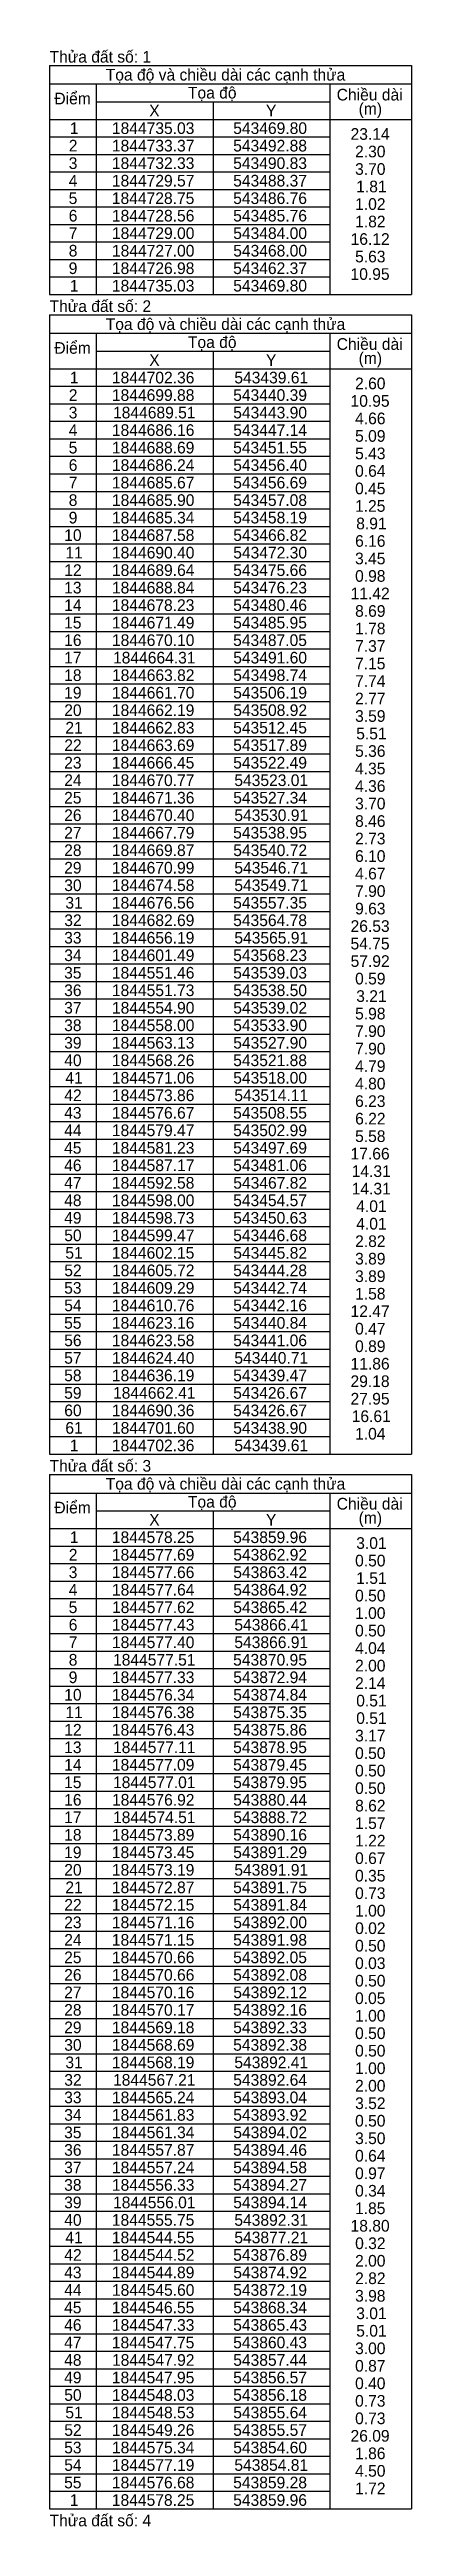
# Model space of a CAD drawing. Extents: x 542592 to 548585, y 1840713 to 1846308.
# Drawn here: x 547209 to 547286, y 1845087 to 1845618 of the extents above; entities that cross this region are included whole.
import ezdxf

# ---------------------------------------------------------------- set-up
doc = ezdxf.new("R2010")
doc.units = 0
doc.layers.add('giai đoạn này', color=7, linetype='Continuous')

msp = doc.modelspace()

# ---------------------------------------------------------------- texts
at = {"layer": 'giai đoạn này'}
for s, p in [('Thửa đất số: 1', (547208.65, 1845614.94)), ('Tọa độ và chiều dài các cạnh thửa', (547220.68, 1845611.09)), ('Điểm', (547209.68, 1845605.99)), ('Tọa độ', (547238.28, 1845607.24)), ('Chiều dài', (547270.14, 1845606.82)), ('X', (547229.99, 1845603.39)), ('Y', (547254.99, 1845603.39)), ('(m)', (547274.84, 1845603.81)), ('2', (547212.77, 1845595.89)), ('1', (547213, 1845599.64)), ('1844735.03', (547222, 1845599.64)), ('1844733.37', (547222, 1845595.89)), ('543469.80', (547247.98, 1845599.64)), ('543492.88', (547247.97, 1845595.89)), ('23.14', (547273.11, 1845598.39)), ('3', (547212.75, 1845592.14)), ('1844732.33', (547222, 1845592.14)), ('543490.83', (547247.97, 1845592.14)), ('3.70', (547274.08, 1845590.89)), ('2.30', (547274.08, 1845594.64)), ('4', (547212.76, 1845588.39)), ('5', (547212.74, 1845584.64)), ('1844728.75', (547221.99, 1845584.64)), ('1844729.57', (547222, 1845588.39)), ('543488.37', (547247.97, 1845588.39)), ('543486.76', (547247.97, 1845584.64)), ('1.81', (547274.32, 1845587.14)), ('6', (547212.75, 1845580.89)), ('1844728.56', (547222, 1845580.89)), ('543485.76', (547247.97, 1845580.89)), ('1.02', (547274.09, 1845583.39)), ('1.82', (547274.09, 1845579.64)), ('7', (547212.75, 1845577.14)), ('1844729.00', (547222.01, 1845577.14)), ('543484.00', (547247.98, 1845577.14)), ('16.12', (547273.12, 1845575.89)), ('8', (547212.75, 1845573.39)), ('9', (547212.75, 1845569.64)), ('1844727.00', (547222.01, 1845573.39)), ('1844726.98', (547222, 1845569.64)), ('543468.00', (547247.98, 1845573.39)), ('543462.37', (547247.97, 1845569.64)), ('10.95', (547273.1, 1845568.39)), ('5.63', (547274.08, 1845572.14)), ('1', (547213, 1845565.89)), ('1844735.03', (547222, 1845565.89)), ('543469.80', (547247.98, 1845565.89)), ('Thửa đất số: 2', (547208.65, 1845561.51)), ('Tọa độ và chiều dài các cạnh thửa', (547220.68, 1845557.66)), ('Điểm', (547209.68, 1845552.56)), ('Tọa độ', (547238.28, 1845553.81)), ('Chiều dài', (547270.14, 1845553.4)), ('X', (547229.99, 1845549.96)), ('Y', (547254.99, 1845549.96)), ('(m)', (547274.84, 1845550.38)), ('2', (547212.77, 1845542.46)), ('1', (547213, 1845546.21)), ('1844702.36', (547222, 1845546.21)), ('1844699.88', (547222, 1845542.46)), ('543440.39', (547247.97, 1845542.46)), ('543439.61', (547248.22, 1845546.21)), ('2.60', (547274.08, 1845544.96)), ('3', (547212.75, 1845538.71)), ('1844689.51', (547222.24, 1845538.71)), ('543443.90', (547247.98, 1845538.71)), ('10.95', (547273.1, 1845541.21)), ('4.66', (547274.08, 1845537.46)), ('4', (547212.76, 1845534.96)), ('5', (547212.74, 1845531.21)), ('1844686.16', (547222, 1845534.96)), ('1844688.69', (547222, 1845531.21)), ('543451.55', (547247.96, 1845531.21)), ('543447.14', (547247.98, 1845534.96)), ('5.09', (547274.08, 1845533.71)), ('6', (547212.75, 1845527.46)), ('1844686.24', (547222.01, 1845527.46)), ('543456.40', (547247.98, 1845527.46)), ('5.43', (547274.08, 1845529.96)), ('0.64', (547274.08, 1845526.21)), ('7', (547212.75, 1845523.71)), ('1844685.67', (547222, 1845523.71)), ('543456.69', (547247.97, 1845523.71)), ('0.45', (547274.07, 1845522.46)), ('8', (547212.75, 1845519.96)), ('9', (547212.75, 1845516.21)), ('1844685.90', (547222.01, 1845519.96)), ('1844685.34', (547222.01, 1845516.21)), ('543457.08', (547247.97, 1845519.96)), ('543458.19', (547247.97, 1845516.21)), ('1.25', (547274.07, 1845518.71)), ('10', (547211.79, 1845512.46)), ('1844687.58', (547222, 1845512.46)), ('543466.82', (547247.99, 1845512.46)), ('6.16', (547274.08, 1845511.21)), ('8.91', (547274.32, 1845514.96)), ('12', (547211.8, 1845504.96)), ('11', (547212.03, 1845508.71)), ('1844690.40', (547222.01, 1845508.71)), ('1844689.64', (547222.01, 1845504.96)), ('543472.30', (547247.98, 1845508.71)), ('543475.66', (547247.97, 1845504.96)), ('3.45', (547274.07, 1845507.46)), ('13', (547211.78, 1845501.21)), ('1844688.84', (547222.01, 1845501.21)), ('543476.23', (547247.97, 1845501.21)), ('11.42', (547273.12, 1845499.96)), ('0.98', (547274.08, 1845503.71)), ('14', (547211.79, 1845497.46)), ('1844678.23', (547222, 1845497.46)), ('543480.46', (547247.97, 1845497.46)), ('8.69', (547274.08, 1845496.21)), ('15', (547211.77, 1845493.71)), ('16', (547211.78, 1845489.96)), ('1844671.49', (547222, 1845493.71)), ('1844670.10', (547222.01, 1845489.96)), ('543485.95', (547247.96, 1845493.71)), ('543487.05', (547247.96, 1845489.96)), ('7.37', (547274.08, 1845488.71)), ('1.78', (547274.08, 1845492.46)), ('17', (547211.78, 1845486.21)), ('1844664.31', (547222.24, 1845486.21)), ('543491.60', (547247.98, 1845486.21)), ('7.15', (547274.07, 1845484.96)), ('18', (547211.78, 1845482.46)), ('19', (547211.78, 1845478.71)), ('1844661.70', (547222.01, 1845478.71)), ('1844663.82', (547222.02, 1845482.46)), ('543498.74', (547247.98, 1845482.46)), ('543506.19', (547247.97, 1845478.71)), ('7.74', (547274.08, 1845481.21)), ('20', (547211.79, 1845474.96)), ('1844662.19', (547222, 1845474.96)), ('543508.92', (547247.99, 1845474.96)), ('3.59', (547274.08, 1845473.71)), ('2.77', (547274.08, 1845477.46)), ('22', (547211.8, 1845467.46)), ('21', (547212.03, 1845471.21)), ('1844662.83', (547222, 1845471.21)), ('1844663.69', (547222, 1845467.46)), ('543512.45', (547247.96, 1845471.21)), ('543517.89', (547247.97, 1845467.46)), ('5.51', (547274.32, 1845469.96)), ('23', (547211.78, 1845463.71)), ('1844666.45', (547221.99, 1845463.71)), ('543522.49', (547247.97, 1845463.71)), ('4.35', (547274.07, 1845462.46)), ('5.36', (547274.08, 1845466.21)), ('24', (547211.79, 1845459.96)), ('1844670.77', (547222, 1845459.96)), ('543523.01', (547248.22, 1845459.96)), ('4.36', (547274.08, 1845458.71)), ('25', (547211.77, 1845456.21)), ('26', (547211.78, 1845452.46)), ('1844671.36', (547222, 1845456.21)), ('1844670.40', (547222.01, 1845452.46)), ('543527.34', (547247.98, 1845456.21)), ('543530.91', (547248.22, 1845452.46)), ('3.70', (547274.08, 1845454.96)), ('27', (547211.78, 1845448.71)), ('1844667.79', (547222, 1845448.71)), ('543538.95', (547247.96, 1845448.71)), ('8.46', (547274.08, 1845451.21)), ('2.73', (547274.08, 1845447.46)), ('28', (547211.78, 1845444.96)), ('29', (547211.78, 1845441.21)), ('1844669.87', (547222, 1845444.96)), ('1844670.99', (547222, 1845441.21)), ('543540.72', (547247.99, 1845444.96)), ('543546.71', (547248.22, 1845441.21)), ('6.10', (547274.08, 1845443.71)), ('30', (547211.79, 1845437.46)), ('1844674.58', (547222, 1845437.46)), ('543549.71', (547248.22, 1845437.46)), ('4.67', (547274.08, 1845439.96)), ('7.90', (547274.08, 1845436.21)), ('31', (547212.03, 1845433.71)), ('1844676.56', (547222, 1845433.71)), ('543557.35', (547247.96, 1845433.71)), ('9.63', (547274.08, 1845432.46)), ('33', (547211.78, 1845426.21)), ('32', (547211.8, 1845429.96)), ('1844682.69', (547222, 1845429.96)), ('1844656.19', (547222, 1845426.21)), ('543564.78', (547247.97, 1845429.96)), ('543565.91', (547248.22, 1845426.21)), ('26.53', (547273.11, 1845428.71)), ('34', (547211.79, 1845422.46)), ('1844601.49', (547222, 1845422.46)), ('543568.23', (547247.97, 1845422.46)), ('54.75', (547273.1, 1845424.96)), ('57.92', (547273.12, 1845421.21)), ('35', (547211.77, 1845418.71)), ('36', (547211.78, 1845414.96)), ('1844551.46', (547222, 1845418.71)), ('1844551.73', (547222, 1845414.96)), ('543539.03', (547247.97, 1845418.71)), ('543538.50', (547247.98, 1845414.96)), ('0.59', (547274.08, 1845417.46)), ('37', (547211.78, 1845411.21)), ('1844554.90', (547222.01, 1845411.21)), ('543539.02', (547247.99, 1845411.21)), ('5.98', (547274.08, 1845409.96)), ('3.21', (547274.32, 1845413.71)), ('38', (547211.78, 1845407.46)), ('1844558.00', (547222.01, 1845407.46)), ('543533.90', (547247.98, 1845407.46)), ('7.90', (547274.08, 1845406.21)), ('40', (547211.79, 1845399.96)), ('39', (547211.78, 1845403.71)), ('1844563.13', (547222, 1845403.71)), ('1844568.26', (547222, 1845399.96)), ('543527.90', (547247.98, 1845403.71)), ('543521.88', (547247.97, 1845399.96)), ('4.79', (547274.08, 1845398.71)), ('7.90', (547274.08, 1845402.46)), ('41', (547212.03, 1845396.21)), ('1844571.06', (547222, 1845396.21)), ('543518.00', (547247.98, 1845396.21)), ('4.80', (547274.08, 1845394.96)), ('43', (547211.78, 1845388.71)), ('42', (547211.8, 1845392.46)), ('1844573.86', (547222, 1845392.46)), ('1844576.67', (547222, 1845388.71)), ('543508.55', (547247.96, 1845388.71)), ('543514.11', (547248.22, 1845392.46)), ('6.23', (547274.08, 1845391.21)), ('44', (547211.79, 1845384.96)), ('1844579.47', (547222, 1845384.96)), ('543502.99', (547247.97, 1845384.96)), ('5.58', (547274.08, 1845383.71)), ('6.22', (547274.09, 1845387.46)), ('45', (547211.77, 1845381.21)), ('46', (547211.78, 1845377.46)), ('1844581.23', (547222, 1845381.21)), ('1844587.17', (547222, 1845377.46)), ('543497.69', (547247.97, 1845381.21)), ('543481.06', (547247.97, 1845377.46)), ('17.66', (547273.11, 1845379.96)), ('47', (547211.78, 1845373.71)), ('1844592.58', (547222, 1845373.71)), ('543467.82', (547247.99, 1845373.71)), ('14.31', (547273.35, 1845376.21)), ('14.31', (547273.35, 1845372.46)), ('48', (547211.78, 1845369.96)), ('1844598.00', (547222.01, 1845369.96)), ('543454.57', (547247.97, 1845369.96)), ('4.01', (547274.32, 1845368.71)), ('49', (547211.78, 1845366.21)), ('50', (547211.79, 1845362.46)), ('1844598.73', (547222, 1845366.21)), ('1844599.47', (547222, 1845362.46)), ('543450.63', (547247.97, 1845366.21)), ('543446.68', (547247.97, 1845362.46)), ('4.01', (547274.32, 1845364.96)), ('51', (547212.03, 1845358.71)), ('1844602.15', (547221.99, 1845358.71)), ('543445.82', (547247.99, 1845358.71)), ('3.89', (547274.08, 1845357.46)), ('2.82', (547274.09, 1845361.21)), ('53', (547211.78, 1845351.21)), ('52', (547211.8, 1845354.96)), ('1844609.29', (547222, 1845351.21)), ('1844605.72', (547222.02, 1845354.96)), ('543444.28', (547247.97, 1845354.96)), ('543442.74', (547247.98, 1845351.21)), ('3.89', (547274.08, 1845353.71)), ('54', (547211.79, 1845347.46)), ('1844610.76', (547222, 1845347.46)), ('543442.16', (547247.97, 1845347.46)), ('12.47', (547273.11, 1845346.21)), ('1.58', (547274.08, 1845349.96)), ('55', (547211.77, 1845343.71)), ('1844623.16', (547222, 1845343.71)), ('543440.84', (547247.98, 1845343.71)), ('0.47', (547274.08, 1845342.46)), ('56', (547211.78, 1845339.96)), ('57', (547211.78, 1845336.21)), ('1844623.58', (547222, 1845339.96)), ('1844624.40', (547222.01, 1845336.21)), ('543441.06', (547247.97, 1845339.96)), ('543440.71', (547248.22, 1845336.21)), ('11.86', (547273.11, 1845334.96)), ('0.89', (547274.08, 1845338.71)), ('58', (547211.78, 1845332.46)), ('1844636.19', (547222, 1845332.46)), ('543439.47', (547247.97, 1845332.46)), ('29.18', (547273.1, 1845331.21)), ('59', (547211.78, 1845328.71)), ('60', (547211.79, 1845324.96)), ('1844690.36', (547222, 1845324.96)), ('1844662.41', (547222.24, 1845328.71)), ('543426.67', (547247.97, 1845328.71)), ('543426.67', (547247.97, 1845324.96)), ('27.95', (547273.1, 1845327.46)), ('61', (547212.03, 1845321.21)), ('1844701.60', (547222.01, 1845321.21)), ('543438.90', (547247.98, 1845321.21)), ('16.61', (547273.35, 1845323.71)), ('1.04', (547274.08, 1845319.96)), ('1', (547213, 1845317.46)), ('1844702.36', (547222, 1845317.46)), ('543439.61', (547248.22, 1845317.46)), ('Thửa đất số: 3', (547208.65, 1845313.09)), ('Tọa độ và chiều dài các cạnh thửa', (547220.68, 1845309.24)), ('Điểm', (547209.68, 1845304.14)), ('Tọa độ', (547238.28, 1845305.39)), ('Chiều dài', (547270.14, 1845304.97)), ('1', (547213, 1845297.79)), ('1844578.25', (547221.99, 1845297.79)), ('X', (547229.99, 1845301.54)), ('543859.96', (547247.97, 1845297.79)), ('Y', (547254.99, 1845301.54)), ('(m)', (547274.84, 1845301.96)), ('2', (547212.77, 1845294.04)), ('1844577.69', (547222, 1845294.04)), ('543862.92', (547247.99, 1845294.04)), ('0.50', (547274.08, 1845292.79)), ('3.01', (547274.32, 1845296.54)), ('3', (547212.75, 1845290.29)), ('1844577.66', (547222, 1845290.29)), ('543863.42', (547247.99, 1845290.29)), ('1.51', (547274.32, 1845289.04)), ('4', (547212.76, 1845286.54)), ('5', (547212.74, 1845282.79)), ('1844577.64', (547222.01, 1845286.54)), ('1844577.62', (547222.02, 1845282.79)), ('543864.92', (547247.99, 1845286.54)), ('543865.42', (547247.99, 1845282.79)), ('0.50', (547274.08, 1845285.29)), ('6', (547212.75, 1845279.04)), ('1844577.43', (547222, 1845279.04)), ('543866.41', (547248.22, 1845279.04)), ('0.50', (547274.08, 1845277.79)), ('1.00', (547274.08, 1845281.54)), ('8', (547212.75, 1845271.54)), ('7', (547212.75, 1845275.29)), ('1844577.40', (547222.01, 1845275.29)), ('1844577.51', (547222.24, 1845271.54)), ('543870.95', (547247.96, 1845271.54)), ('543866.91', (547248.22, 1845275.29)), ('4.04', (547274.08, 1845274.04)), ('9', (547212.75, 1845267.79)), ('1844577.33', (547222, 1845267.79)), ('543872.94', (547247.98, 1845267.79)), ('2.00', (547274.08, 1845270.29)), ('2.14', (547274.08, 1845266.54)), ('10', (547211.79, 1845264.04)), ('1844576.34', (547222.01, 1845264.04)), ('543874.84', (547247.98, 1845264.04)), ('0.51', (547274.32, 1845262.79)), ('12', (547211.8, 1845256.54)), ('11', (547212.03, 1845260.29)), ('1844576.38', (547222, 1845260.29)), ('1844576.43', (547222, 1845256.54)), ('543875.35', (547247.96, 1845260.29)), ('543875.86', (547247.97, 1845256.54)), ('3.17', (547274.08, 1845255.29)), ('0.51', (547274.32, 1845259.04)), ('13', (547211.78, 1845252.79)), ('1844577.11', (547222.24, 1845252.79)), ('543878.95', (547247.96, 1845252.79)), ('0.50', (547274.08, 1845251.54)), ('15', (547211.77, 1845245.29)), ('14', (547211.79, 1845249.04)), ('1844577.09', (547222, 1845249.04)), ('1844577.01', (547222.24, 1845245.29)), ('543879.45', (547247.96, 1845249.04)), ('543879.95', (547247.96, 1845245.29)), ('0.50', (547274.08, 1845247.79)), ('16', (547211.78, 1845241.54)), ('1844576.92', (547222.02, 1845241.54)), ('543880.44', (547247.98, 1845241.54)), ('0.50', (547274.08, 1845244.04)), ('8.62', (547274.09, 1845240.29)), ('17', (547211.78, 1845237.79)), ('18', (547211.78, 1845234.04)), ('1844573.89', (547222, 1845234.04)), ('1844574.51', (547222.24, 1845237.79)), ('543890.16', (547247.97, 1845234.04)), ('543888.72', (547247.99, 1845237.79)), ('1.57', (547274.08, 1845236.54)), ('19', (547211.78, 1845230.29)), ('1844573.45', (547221.99, 1845230.29)), ('543891.29', (547247.97, 1845230.29)), ('0.67', (547274.08, 1845229.04)), ('1.22', (547274.09, 1845232.79)), ('20', (547211.79, 1845226.54)), ('1844573.19', (547222, 1845226.54)), ('543891.91', (547248.22, 1845226.54)), ('0.35', (547274.07, 1845225.29)), ('22', (547211.8, 1845219.04)), ('21', (547212.03, 1845222.79)), ('1844572.15', (547221.99, 1845219.04)), ('1844572.87', (547222, 1845222.79)), ('543891.75', (547247.96, 1845222.79)), ('543891.84', (547247.98, 1845219.04)), ('0.73', (547274.08, 1845221.54)), ('23', (547211.78, 1845215.29)), ('1844571.16', (547222, 1845215.29)), ('543892.00', (547247.98, 1845215.29)), ('0.02', (547274.09, 1845214.04)), ('1.00', (547274.08, 1845217.79)), ('25', (547211.77, 1845207.79)), ('24', (547211.79, 1845211.54)), ('1844571.15', (547221.99, 1845211.54)), ('1844570.66', (547222, 1845207.79)), ('543892.05', (547247.96, 1845207.79)), ('543891.98', (547247.97, 1845211.54)), ('0.50', (547274.08, 1845210.29)), ('26', (547211.78, 1845204.04)), ('1844570.66', (547222, 1845204.04)), ('543892.08', (547247.97, 1845204.04)), ('0.03', (547274.08, 1845206.54)), ('0.50', (547274.08, 1845202.79)), ('27', (547211.78, 1845200.29)), ('1844570.16', (547222, 1845200.29)), ('543892.12', (547247.99, 1845200.29)), ('0.05', (547274.07, 1845199.04)), ('28', (547211.78, 1845196.54)), ('29', (547211.78, 1845192.79)), ('1844570.17', (547222, 1845196.54)), ('1844569.18', (547222, 1845192.79)), ('543892.16', (547247.97, 1845196.54)), ('543892.33', (547247.97, 1845192.79)), ('0.50', (547274.08, 1845191.54)), ('1.00', (547274.08, 1845195.29)), ('30', (547211.79, 1845189.04)), ('1844568.69', (547222, 1845189.04)), ('543892.38', (547247.97, 1845189.04)), ('0.50', (547274.08, 1845187.79)), ('32', (547211.8, 1845181.54)), ('31', (547212.03, 1845185.29)), ('1844568.19', (547222, 1845185.29)), ('1844567.21', (547222.24, 1845181.54)), ('543892.64', (547247.98, 1845181.54)), ('543892.41', (547248.22, 1845185.29)), ('1.00', (547274.08, 1845184.04)), ('33', (547211.78, 1845177.79)), ('1844565.24', (547222.01, 1845177.79)), ('543893.04', (547247.98, 1845177.79)), ('3.52', (547274.09, 1845176.54)), ('2.00', (547274.08, 1845180.29)), ('35', (547211.77, 1845170.29)), ('34', (547211.79, 1845174.04)), ('1844561.83', (547222, 1845174.04)), ('1844561.34', (547222.01, 1845170.29)), ('543893.92', (547247.99, 1845174.04)), ('543894.02', (547247.99, 1845170.29)), ('0.50', (547274.08, 1845172.79)), ('36', (547211.78, 1845166.54)), ('1844557.87', (547222, 1845166.54)), ('543894.46', (547247.97, 1845166.54)), ('3.50', (547274.08, 1845169.04)), ('0.64', (547274.08, 1845165.29)), ('37', (547211.78, 1845162.79)), ('1844557.24', (547222.01, 1845162.79)), ('543894.58', (547247.97, 1845162.79)), ('0.97', (547274.08, 1845161.54)), ('38', (547211.78, 1845159.04)), ('39', (547211.78, 1845155.29)), ('1844556.33', (547222, 1845159.04)), ('1844556.01', (547222.24, 1845155.29)), ('543894.27', (547247.97, 1845159.04)), ('543894.14', (547247.98, 1845155.29)), ('0.34', (547274.08, 1845157.79)), ('40', (547211.79, 1845151.54)), ('1844555.75', (547221.99, 1845151.54)), ('543892.31', (547248.22, 1845151.54)), ('18.80', (547273.11, 1845150.29)), ('1.85', (547274.07, 1845154.04)), ('42', (547211.8, 1845144.04)), ('41', (547212.03, 1845147.79)), ('1844544.55', (547221.99, 1845147.79)), ('1844544.52', (547222.02, 1845144.04)), ('543876.89', (547247.97, 1845144.04)), ('543877.21', (547248.22, 1845147.79)), ('0.32', (547274.09, 1845146.54)), ('43', (547211.78, 1845140.29)), ('1844544.89', (547222, 1845140.29)), ('543874.92', (547247.99, 1845140.29)), ('2.00', (547274.08, 1845142.79)), ('2.82', (547274.09, 1845139.04)), ('44', (547211.79, 1845136.54)), ('1844545.60', (547222.01, 1845136.54)), ('543872.19', (547247.97, 1845136.54)), ('3.98', (547274.08, 1845135.29)), ('45', (547211.77, 1845132.79)), ('46', (547211.78, 1845129.04)), ('1844546.55', (547221.99, 1845132.79)), ('1844547.33', (547222, 1845129.04)), ('543868.34', (547247.98, 1845132.79)), ('543865.43', (547247.97, 1845129.04)), ('3.01', (547274.32, 1845131.54)), ('47', (547211.78, 1845125.29)), ('1844547.75', (547221.99, 1845125.29)), ('543860.43', (547247.97, 1845125.29)), ('3.00', (547274.08, 1845124.04)), ('5.01', (547274.32, 1845127.79)), ('48', (547211.78, 1845121.54)), ('49', (547211.78, 1845117.79)), ('1844547.95', (547221.99, 1845117.79)), ('1844547.92', (547222.02, 1845121.54)), ('543857.44', (547247.98, 1845121.54)), ('543856.57', (547247.97, 1845117.79)), ('0.87', (547274.08, 1845120.29)), ('50', (547211.79, 1845114.04)), ('1844548.03', (547222, 1845114.04)), ('543856.18', (547247.97, 1845114.04)), ('0.40', (547274.08, 1845116.54)), ('0.73', (547274.08, 1845112.79)), ('51', (547212.03, 1845110.29)), ('1844548.53', (547222, 1845110.29)), ('543855.64', (547247.98, 1845110.29)), ('0.73', (547274.08, 1845109.04)), ('53', (547211.78, 1845102.79)), ('52', (547211.8, 1845106.54)), ('1844549.26', (547222, 1845106.54)), ('1844575.34', (547222.01, 1845102.79)), ('543855.57', (547247.97, 1845106.54)), ('543854.60', (547247.98, 1845102.79)), ('26.09', (547273.1, 1845105.29)), ('1.86', (547274.08, 1845101.54)), ('54', (547211.79, 1845099.04)), ('1844577.19', (547222, 1845099.04)), ('543854.81', (547248.22, 1845099.04)), ('4.50', (547274.08, 1845097.79)), ('55', (547211.77, 1845095.29)), ('1', (547213, 1845091.54)), ('1844578.25', (547221.99, 1845091.54)), ('1844576.68', (547222, 1845095.29)), ('543859.28', (547247.97, 1845095.29)), ('543859.96', (547247.97, 1845091.54)), ('1.72', (547274.09, 1845094.04)), ('Thửa đất số: 4', (547208.65, 1845087.16))]:
    msp.add_text(s, height=2.5, dxfattribs=at).set_placement(p)

# ---------------------------------------------------------------- linework, layer by layer
at = {"layer": 'giai đoạn này'}
for p, q in [((547208.65, 1845614.31), (547286.15, 1845614.31)), ((547208.65, 1845614.31), (547208.65, 1845565.26)), ((547286.15, 1845614.31), (547286.15, 1845565.26)), ((547208.65, 1845610.36), (547286.15, 1845610.36)), ((547218.65, 1845610.36), (547218.65, 1845565.26)), ((547268.65, 1845610.36), (547268.65, 1845565.26)), ((547208.65, 1845602.76), (547286.15, 1845602.76)), ((547218.65, 1845606.51), (547268.65, 1845606.51)), ((547243.65, 1845606.51), (547243.65, 1845565.26)), ((547208.65, 1845599.01), (547268.65, 1845599.01)), ((547208.65, 1845595.26), (547268.65, 1845595.26)), ((547208.65, 1845591.51), (547268.65, 1845591.51)), ((547208.65, 1845587.76), (547268.65, 1845587.76)), ((547208.65, 1845584.01), (547268.65, 1845584.01)), ((547208.65, 1845580.26), (547268.65, 1845580.26)), ((547208.65, 1845576.51), (547268.65, 1845576.51)), ((547208.65, 1845572.76), (547268.65, 1845572.76)), ((547208.65, 1845569.01), (547268.65, 1845569.01)), ((547208.65, 1845565.26), (547286.15, 1845565.26)), ((547208.65, 1845560.89), (547286.15, 1845560.89)), ((547208.65, 1845560.89), (547208.65, 1845316.84)), ((547286.15, 1845560.89), (547286.15, 1845316.84)), ((547208.65, 1845556.94), (547286.15, 1845556.94)), ((547218.65, 1845556.94), (547218.65, 1845316.84)), ((547268.65, 1845556.94), (547268.65, 1845316.84)), ((547218.65, 1845553.09), (547268.65, 1845553.09)), ((547243.65, 1845553.09), (547243.65, 1845316.84)), ((547208.65, 1845549.34), (547286.15, 1845549.34)), ((547208.65, 1845545.59), (547268.65, 1845545.59)), ((547208.65, 1845541.84), (547268.65, 1845541.84)), ((547208.65, 1845538.09), (547268.65, 1845538.09)), ((547208.65, 1845534.34), (547268.65, 1845534.34)), ((547208.65, 1845530.59), (547268.65, 1845530.59)), ((547208.65, 1845526.84), (547268.65, 1845526.84)), ((547208.65, 1845523.09), (547268.65, 1845523.09)), ((547208.65, 1845519.34), (547268.65, 1845519.34)), ((547208.65, 1845515.59), (547268.65, 1845515.59)), ((547208.65, 1845511.84), (547268.65, 1845511.84)), ((547208.65, 1845508.09), (547268.65, 1845508.09)), ((547208.65, 1845504.34), (547268.65, 1845504.34)), ((547208.65, 1845500.59), (547268.65, 1845500.59)), ((547208.65, 1845496.84), (547268.65, 1845496.84)), ((547208.65, 1845493.09), (547268.65, 1845493.09)), ((547208.65, 1845489.34), (547268.65, 1845489.34)), ((547208.65, 1845485.59), (547268.65, 1845485.59)), ((547208.65, 1845481.84), (547268.65, 1845481.84)), ((547208.65, 1845478.09), (547268.65, 1845478.09)), ((547208.65, 1845474.34), (547268.65, 1845474.34)), ((547208.65, 1845470.59), (547268.65, 1845470.59)), ((547208.65, 1845466.84), (547268.65, 1845466.84)), ((547208.65, 1845463.09), (547268.65, 1845463.09)), ((547208.65, 1845459.34), (547268.65, 1845459.34)), ((547208.65, 1845455.59), (547268.65, 1845455.59)), ((547208.65, 1845451.84), (547268.65, 1845451.84)), ((547208.65, 1845448.09), (547268.65, 1845448.09)), ((547208.65, 1845444.34), (547268.65, 1845444.34)), ((547208.65, 1845440.59), (547268.65, 1845440.59)), ((547208.65, 1845436.84), (547268.65, 1845436.84)), ((547208.65, 1845433.09), (547268.65, 1845433.09)), ((547208.65, 1845429.34), (547268.65, 1845429.34)), ((547208.65, 1845425.59), (547268.65, 1845425.59)), ((547208.65, 1845421.84), (547268.65, 1845421.84)), ((547208.65, 1845418.09), (547268.65, 1845418.09)), ((547208.65, 1845414.34), (547268.65, 1845414.34)), ((547208.65, 1845410.59), (547268.65, 1845410.59)), ((547208.65, 1845406.84), (547268.65, 1845406.84)), ((547208.65, 1845403.09), (547268.65, 1845403.09)), ((547208.65, 1845399.34), (547268.65, 1845399.34)), ((547208.65, 1845395.59), (547268.65, 1845395.59)), ((547208.65, 1845391.84), (547268.65, 1845391.84)), ((547208.65, 1845388.09), (547268.65, 1845388.09)), ((547208.65, 1845384.34), (547268.65, 1845384.34)), ((547208.65, 1845380.59), (547268.65, 1845380.59)), ((547208.65, 1845376.84), (547268.65, 1845376.84)), ((547208.65, 1845373.09), (547268.65, 1845373.09)), ((547208.65, 1845369.34), (547268.65, 1845369.34)), ((547208.65, 1845365.59), (547268.65, 1845365.59)), ((547208.65, 1845361.84), (547268.65, 1845361.84)), ((547208.65, 1845358.09), (547268.65, 1845358.09)), ((547208.65, 1845354.34), (547268.65, 1845354.34)), ((547208.65, 1845350.59), (547268.65, 1845350.59)), ((547208.65, 1845346.84), (547268.65, 1845346.84)), ((547208.65, 1845343.09), (547268.65, 1845343.09)), ((547208.65, 1845339.34), (547268.65, 1845339.34)), ((547208.65, 1845335.59), (547268.65, 1845335.59)), ((547208.65, 1845331.84), (547268.65, 1845331.84)), ((547208.65, 1845328.09), (547268.65, 1845328.09)), ((547208.65, 1845324.34), (547268.65, 1845324.34)), ((547208.65, 1845320.59), (547268.65, 1845320.59)), ((547208.65, 1845316.84), (547286.15, 1845316.84)), ((547208.65, 1845312.46), (547286.15, 1845312.46)), ((547208.65, 1845312.46), (547208.65, 1845090.91)), ((547286.15, 1845312.46), (547286.15, 1845090.91)), ((547208.65, 1845308.51), (547286.15, 1845308.51)), ((547218.65, 1845308.51), (547218.65, 1845090.91)), ((547268.65, 1845308.51), (547268.65, 1845090.91)), ((547208.65, 1845300.91), (547286.15, 1845300.91)), ((547218.65, 1845304.66), (547268.65, 1845304.66)), ((547243.65, 1845304.66), (547243.65, 1845090.91)), ((547208.65, 1845297.16), (547268.65, 1845297.16)), ((547208.65, 1845293.41), (547268.65, 1845293.41)), ((547208.65, 1845289.66), (547268.65, 1845289.66)), ((547208.65, 1845285.91), (547268.65, 1845285.91)), ((547208.65, 1845282.16), (547268.65, 1845282.16)), ((547208.65, 1845278.41), (547268.65, 1845278.41)), ((547208.65, 1845274.66), (547268.65, 1845274.66)), ((547208.65, 1845270.91), (547268.65, 1845270.91)), ((547208.65, 1845267.16), (547268.65, 1845267.16)), ((547208.65, 1845263.41), (547268.65, 1845263.41)), ((547208.65, 1845259.66), (547268.65, 1845259.66)), ((547208.65, 1845255.91), (547268.65, 1845255.91)), ((547208.65, 1845252.16), (547268.65, 1845252.16)), ((547208.65, 1845248.41), (547268.65, 1845248.41)), ((547208.65, 1845244.66), (547268.65, 1845244.66)), ((547208.65, 1845240.91), (547268.65, 1845240.91)), ((547208.65, 1845237.16), (547268.65, 1845237.16)), ((547208.65, 1845233.41), (547268.65, 1845233.41)), ((547208.65, 1845229.66), (547268.65, 1845229.66)), ((547208.65, 1845225.91), (547268.65, 1845225.91)), ((547208.65, 1845222.16), (547268.65, 1845222.16)), ((547208.65, 1845218.41), (547268.65, 1845218.41)), ((547208.65, 1845214.66), (547268.65, 1845214.66)), ((547208.65, 1845210.91), (547268.65, 1845210.91)), ((547208.65, 1845207.16), (547268.65, 1845207.16)), ((547208.65, 1845203.41), (547268.65, 1845203.41)), ((547208.65, 1845199.66), (547268.65, 1845199.66)), ((547208.65, 1845195.91), (547268.65, 1845195.91)), ((547208.65, 1845192.16), (547268.65, 1845192.16)), ((547208.65, 1845188.41), (547268.65, 1845188.41)), ((547208.65, 1845184.66), (547268.65, 1845184.66)), ((547208.65, 1845180.91), (547268.65, 1845180.91)), ((547208.65, 1845177.16), (547268.65, 1845177.16)), ((547208.65, 1845173.41), (547268.65, 1845173.41)), ((547208.65, 1845169.66), (547268.65, 1845169.66)), ((547208.65, 1845165.91), (547268.65, 1845165.91)), ((547208.65, 1845162.16), (547268.65, 1845162.16)), ((547208.65, 1845158.41), (547268.65, 1845158.41)), ((547208.65, 1845154.66), (547268.65, 1845154.66)), ((547208.65, 1845150.91), (547268.65, 1845150.91)), ((547208.65, 1845147.16), (547268.65, 1845147.16)), ((547208.65, 1845143.41), (547268.65, 1845143.41)), ((547208.65, 1845139.66), (547268.65, 1845139.66)), ((547208.65, 1845135.91), (547268.65, 1845135.91)), ((547208.65, 1845132.16), (547268.65, 1845132.16)), ((547208.65, 1845128.41), (547268.65, 1845128.41)), ((547208.65, 1845124.66), (547268.65, 1845124.66)), ((547208.65, 1845120.91), (547268.65, 1845120.91)), ((547208.65, 1845117.16), (547268.65, 1845117.16)), ((547208.65, 1845113.41), (547268.65, 1845113.41)), ((547208.65, 1845109.66), (547268.65, 1845109.66)), ((547208.65, 1845105.91), (547268.65, 1845105.91)), ((547208.65, 1845102.16), (547268.65, 1845102.16)), ((547208.65, 1845098.41), (547268.65, 1845098.41)), ((547208.65, 1845094.66), (547268.65, 1845094.66)), ((547208.65, 1845090.91), (547286.15, 1845090.91))]:
    msp.add_line(p, q, dxfattribs=at)

msp.set_redraw_order([(e.dxf.handle, doc.entitydb.next_handle()) for e in msp.query("TEXT MTEXT ATTDEF DIMENSION ARC_DIMENSION")])  # texts and dimensions are drawn at this point

doc.saveas('drawing.dxf')
